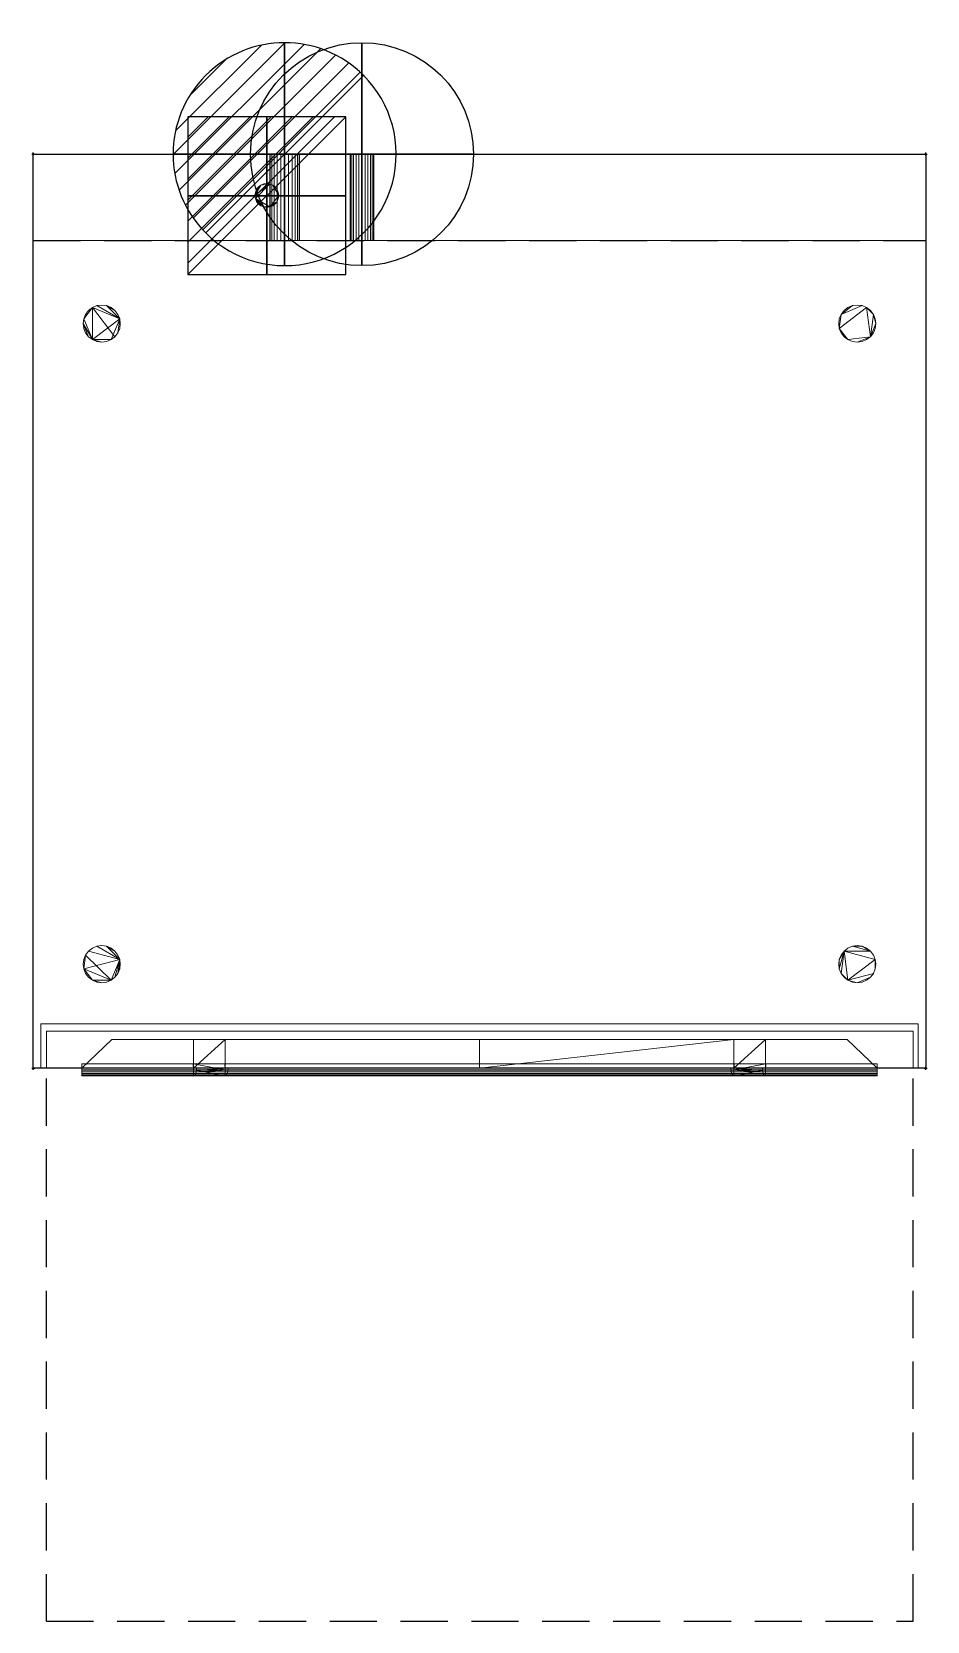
# Model space of a CAD drawing. Header units: millimetres. Extents: x -1 to 601, y -987 to 82.
import ezdxf

# ---------------------------------------------------------------- set-up
doc = ezdxf.new("R2010")
doc.units = ezdxf.units.MM
doc.header["$PDMODE"] = 34
doc.linetypes.add('NASCOSTA', pattern=[9.525, 6.35, -3.175])
for name, color, linetype in [('IQ_200_2D', 1, 'Continuous'), ('IQ_200_3D', 1, 'Continuous'), ('IQ_204_2D', 7, 'Continuous'), ('IQ_BLACK_3D', 250, 'Continuous'), ('IQ_BLUE_3D', 5, 'Continuous'), ('IQ_CON_COLDWATER_INT', 7, 'Continuous'), ('IQ_CON_DRAIN_INT', 7, 'Continuous'), ('IQ_CON_ELECTRICITY_INT', 7, 'Continuous'), ('IQ_DARKGREY_3D', 252, 'Continuous'), ('IQ_INS_3D', 3, 'Continuous')]:
    doc.layers.add(name, color=color, linetype=linetype)

# ---------------------------------------------------------------- blocks, each defined once
blk = doc.blocks.new('*X2')
at = {"color": 0}
for p, q in [((286.774344, 2204.447934), (296.618251, 2214.291842)), ((286.774344, 2205.862148), (295.204037, 2214.291842)), ((286.774344, 2207.276361), (293.789824, 2214.291842)), ((286.774344, 2208.690575), (292.37561, 2214.291842)), ((286.774344, 2210.104788), (290.961397, 2214.291842)), ((286.774344, 2211.519002), (289.547183, 2214.291842)), ((286.774344, 2212.933216), (288.13297, 2214.291842))]:
    blk.add_line(p, q, dxfattribs=at)
blk = doc.blocks.new('ELECTRICITY')
for p, q in [((2.121, 2.121), (-2.121, 2.121)), ((-2.121, 2.121), (-2.121, -2.121)), ((-2.121, -2.121), (2.121, 2.121)), ((2.121, -2.121), (2.121, 2.121)), ((-2.121, -2.121), (2.121, -2.121))]:
    blk.add_line(p, q)
at = {"extrusion": (-1, 0, 0)}
for p, q in [((0, -2.121, 2.121), (0, 2.121, 2.121)), ((0, 2.121, -2.121), (0, -2.121, -2.121)), ((0, 2.121, 2.121), (0, 2.121, -2.121)), ((0, 2.121, -2.121), (0, -2.121, 2.121)), ((0, -2.121, -2.121), (0, -2.121, 2.121))]:
    blk.add_line(p, q, dxfattribs=at)
at = {"extrusion": (0, -1, 0)}
for p, q in [((2.121, 0, 2.121), (-2.121, 0, 2.121)), ((-2.121, 0, -2.121), (2.121, 0, -2.121)), ((-2.121, 0, 2.121), (-2.121, 0, -2.121)), ((-2.121, 0, -2.121), (2.121, 0, 2.121)), ((2.121, 0, -2.121), (2.121, 0, 2.121))]:
    blk.add_line(p, q, dxfattribs=at)
at = {"xscale": 0.4000000000000909, "yscale": 0.4000000000000909, "zscale": 0.4000000000000909}
blk.add_blockref('*X2', (-116.831, -883.595), dxfattribs=at)
at = {"extrusion": (-1, 0, 0), "xscale": 0.3999999999999773, "yscale": 0.3999999999999773, "zscale": 0.3999999999999773}
blk.add_blockref('*X2', (-116.831, -883.595), dxfattribs=at)
at = {"extrusion": (0, -1, 0), "xscale": 0.4000000000000909, "yscale": 0.4000000000000909, "zscale": 0.4000000000000909}
blk.add_blockref('*X2', (-116.831, -883.595), dxfattribs=at)
blk = doc.blocks.new('*X3')
at = {"color": 0}
for p, q in [((313.99, 2209.04), (321.51, 2216.55)), ((314.11, 2207.74), (322.8, 2216.44)), ((314.16, 2210.62), (319.93, 2216.39)), ((314.4, 2206.62), (323.93, 2216.15)), ((314.82, 2205.62), (324.92, 2215.72)), ((315.1, 2212.98), (317.57, 2215.44)), ((315.35, 2204.74), (325.8, 2215.19)), ((315.99, 2203.96), (326.58, 2214.56))]:
    blk.add_line(p, q, dxfattribs=at)
blk = doc.blocks.new('drain')
blk.add_line((-2.121, -2.121), (2.121, 2.121))
at = {"extrusion": (-1, 0, 0)}
blk.add_line((0, 2.121, -2.121), (0, -2.121, 2.121), dxfattribs=at)
at = {"extrusion": (0, -1, 0)}
blk.add_line((-2.121, 0, -2.121), (2.121, 0, 2.121), dxfattribs=at)
for start, end in [(45, 225), (225, 45)]:
    blk.add_arc((0, 0), 3, start, end)
at = {"extrusion": (-1, 0, 0)}
for start, end in [(45, 225), (225, 45)]:
    blk.add_arc((0, 0), 3, start, end, dxfattribs=at)
at = {"extrusion": (0, -1, 0)}
for start, end in [(45, 225), (225, 45)]:
    blk.add_arc((0, 0), 3, start, end, dxfattribs=at)
at = {"xscale": 0.4000000000000909, "yscale": 0.4000000000000909, "zscale": 0.4000000000000909}
blk.add_blockref('*X3', (-128.597, -883.621), dxfattribs=at)
at = {"extrusion": (-1, 0, 0), "xscale": 0.3999999999999773, "yscale": 0.3999999999999773, "zscale": 0.3999999999999773}
blk.add_blockref('*X3', (-128.597, -883.621), dxfattribs=at)
at = {"extrusion": (0, -1, 0), "xscale": 0.4000000000000909, "yscale": 0.4000000000000909, "zscale": 0.4000000000000909}
blk.add_blockref('*X3', (-128.597, -883.621), dxfattribs=at)
blk = doc.blocks.new('A$C0DDC558E')
blk.add_circle((0, 0), 3)
at = {"extrusion": (-1, 0, 0)}
blk.add_circle((0, 0), 3, dxfattribs=at)
at = {"extrusion": (0, 1, 0)}
blk.add_circle((0, 0), 3, dxfattribs=at)

msp = doc.modelspace()

# ---------------------------------------------------------------- linework, layer by layer
at = {"layer": 'IQ_200_2D'}
for p, q in [((0, 0), (600, 0)), ((0, -615), (0, 0)), ((600, 0), (600, -615)), ((600, -615), (0, -615))]:
    msp.add_line(p, q, dxfattribs=at)
at = {"layer": 'IQ_204_2D', "linetype": 'NASCOSTA', "ltscale": 5}
for p, q in [((0, -58), (600, -58)), ((8.8, -987), (8.8, -615)), ((591.6, -987), (591.6, -615)), ((8.8, -987), (591.6, -987))]:
    msp.add_line(p, q, dxfattribs=at)
at = {"layer": 'IQ_INS_3D'}
for p in [(0, 0), (600, 0), (0, -615), (600, -615)]:
    msp.add_point(p, dxfattribs=at)

# ---------------------------------------------------------------- block references
at = {"layer": 'IQ_CON_COLDWATER_INT', "xscale": 25, "yscale": 25, "zscale": 25}
msp.add_blockref('A$C0DDC558E', (221, 0), dxfattribs=at)
at = {"layer": 'IQ_CON_DRAIN_INT', "xscale": 25, "yscale": 25, "zscale": 25}
msp.add_blockref('drain', (169, 0), dxfattribs=at)
at = {"layer": 'IQ_CON_ELECTRICITY_INT', "xscale": 25, "yscale": 25, "zscale": 25}
msp.add_blockref('ELECTRICITY', (157, -28), dxfattribs=at)

# ---------------------------------------------------------------- meshes
at = {"layer": 'IQ_200_3D', "lineweight": 9}
mesh = msp.add_polyface(dxfattribs=at)
corners = [(0, 0, 830), (0, -615, 830), (600, -615, 830), (600, 0, 830)]
mesh.append_faces([[corners[k] for k in face] for face in [(0, 1, 2, 3)]])
mesh = msp.add_polyface(dxfattribs=at)
corners = [(0, -615, 830), (0, 0, 830), (0, 0, 100), (0, -58, 100), (0, -58, 10), (0, -615, 10)]
mesh.append_faces([[corners[k] for k in face] for face in [(3, 0, 1, 2)]], dxfattribs={"vtx0": -1})
mesh.append_faces([[corners[k] for k in face] for face in [(5, 0, 3, 4)]], dxfattribs={"vtx1": -1})
mesh = msp.add_polyface(dxfattribs=at)
corners = [(0, 0, 100), (600, 0, 100), (600, -58, 100), (0, -58, 100)]
mesh.append_faces([[corners[k] for k in face] for face in [(0, 1, 2, 3)]])
mesh = msp.add_polyface(dxfattribs=at)
corners = [(600, 0, 830), (600, 0, 100), (0, 0, 100), (0, 0, 830)]
mesh.append_faces([[corners[k] for k in face] for face in [(0, 1, 2, 3)]])
mesh = msp.add_polyface(dxfattribs=at)
corners = [(169, 0, 50), (171.6, 0, 49.7), (174, 0, 48.7), (176.1, 0, 47.1), (177.7, 0, 45), (178.7, 0, 42.6), (179, 0, 40), (178.7, 0, 37.4), (177.7, 0, 35), (176.1, 0, 32.9), (174, 0, 31.3), (171.6, 0, 30.3), (169, 0, 30), (166.4, 0, 30.3), (164, 0, 31.3), (161.9, 0, 32.9), (160.3, 0, 35), (159.3, 0, 37.4), (159, 0, 40), (159.3, 0, 42.6), (160.3, 0, 45), (161.9, 0, 47.1), (164, 0, 48.7), (166.4, 0, 49.7)]
mesh.append_faces([[corners[k] for k in face] for face in [(16, 14, 15)]], dxfattribs={"vtx0": -1})
mesh.append_faces([[corners[k] for k in face] for face in [(6, 19, 2, 5)]], dxfattribs={"vtx0": -1, "vtx1": -1, "vtx2": -1})
mesh.append_faces([[corners[k] for k in face] for face in [(6, 11, 13, 18)]], dxfattribs={"vtx0": -1, "vtx1": -1, "vtx2": -1, "vtx3": -1})
mesh.append_faces([[corners[k] for k in face] for face in [(18, 13, 14, 16)]], dxfattribs={"vtx0": -1, "vtx2": -1, "vtx3": -1})
mesh.append_faces([[corners[k] for k in face] for face in [(18, 19, 6)]], dxfattribs={"vtx1": -1, "vtx2": -1})
mesh.append_faces([[corners[k] for k in face] for face in [(1, 2, 19, 20)]], dxfattribs={"vtx1": -1, "vtx3": -1})
mesh.append_faces([[corners[k] for k in face] for face in [(3, 4, 5, 2), (23, 0, 1, 22), (16, 17, 18), (11, 12, 13)]], dxfattribs={"vtx2": -1})
mesh.append_faces([[corners[k] for k in face] for face in [(9, 10, 11, 6), (20, 21, 22, 1)]], dxfattribs={"vtx2": -1, "vtx3": -1})
mesh.append_faces([[corners[k] for k in face] for face in [(6, 7, 8, 9)]], dxfattribs={"vtx3": -1})
mesh = msp.add_polyface(dxfattribs=at)
corners = [(169, -58, 30), (166.4, -58, 30.3), (164, -58, 31.3), (161.9, -58, 32.9), (160.3, -58, 35), (159.3, -58, 37.4), (159, -58, 40), (159.3, -58, 42.6), (160.3, -58, 45), (161.9, -58, 47.1), (164, -58, 48.7), (166.4, -58, 49.7), (169, -58, 50), (169, 0, 50), (166.4, 0, 49.7), (164, 0, 48.7), (161.9, 0, 47.1), (160.3, 0, 45), (159.3, 0, 42.6), (159, 0, 40), (159.3, 0, 37.4), (160.3, 0, 35), (161.9, 0, 32.9), (164, 0, 31.3), (166.4, 0, 30.3), (169, 0, 30)]
mesh.append_faces([[corners[k] for k in face] for face in [(13, 14, 11, 12), (0, 1, 24, 25)]], dxfattribs={"vtx1": -1})
mesh.append_faces([[corners[k] for k in face] for face in [(14, 15, 10, 11), (16, 17, 8, 9), (15, 16, 9, 10), (17, 18, 7, 8), (6, 7, 18, 19), (19, 20, 5, 6), (20, 21, 4, 5), (22, 23, 2, 3), (21, 22, 3, 4), (23, 24, 1, 2)]], dxfattribs={"vtx1": -1, "vtx3": -1})
mesh = msp.add_polyface(dxfattribs=at)
corners = [(169, -58, 50), (171.6, -58, 49.7), (174, -58, 48.7), (176.1, -58, 47.1), (177.7, -58, 45), (178.7, -58, 42.6), (179, -58, 40), (178.7, -58, 37.4), (177.7, -58, 35), (176.1, -58, 32.9), (174, -58, 31.3), (171.6, -58, 30.3), (169, -58, 30), (169, 0, 30), (171.6, 0, 30.3), (174, 0, 31.3), (176.1, 0, 32.9), (177.7, 0, 35), (178.7, 0, 37.4), (179, 0, 40), (178.7, 0, 42.6), (177.7, 0, 45), (176.1, 0, 47.1), (174, 0, 48.7), (171.6, 0, 49.7), (169, 0, 50)]
mesh.append_faces([[corners[k] for k in face] for face in [(3, 22, 23, 2), (24, 1, 2, 23)]], dxfattribs={"vtx0": -1, "vtx2": -1})
mesh.append_faces([[corners[k] for k in face] for face in [(13, 14, 11, 12), (0, 1, 24, 25)]], dxfattribs={"vtx1": -1})
mesh.append_faces([[corners[k] for k in face] for face in [(14, 15, 10, 11), (16, 17, 8, 9), (15, 16, 9, 10), (17, 18, 7, 8), (6, 7, 18, 19), (19, 20, 5, 6), (20, 21, 4, 5), (21, 22, 3, 4)]], dxfattribs={"vtx1": -1, "vtx3": -1})
mesh = msp.add_polyface(dxfattribs=at)
corners = [(221, 0, 48), (223.1, 0, 47.7), (225, 0, 46.9), (226.7, 0, 45.7), (227.9, 0, 44), (228.7, 0, 42.1), (229, 0, 40), (228.7, 0, 37.9), (227.9, 0, 36), (226.7, 0, 34.3), (225, 0, 33.1), (223.1, 0, 32.3), (221, 0, 32), (218.9, 0, 32.3), (217, 0, 33.1), (215.3, 0, 34.3), (214.1, 0, 36), (213.3, 0, 37.9), (213, 0, 40), (213.3, 0, 42.1), (214.1, 0, 44), (215.3, 0, 45.7), (217, 0, 46.9), (218.9, 0, 47.7)]
mesh.append_faces([[corners[k] for k in face] for face in [(15, 13, 14)]], dxfattribs={"vtx0": -1})
mesh.append_faces([[corners[k] for k in face] for face in [(6, 2, 5)]], dxfattribs={"vtx0": -1, "vtx1": -1})
mesh.append_faces([[corners[k] for k in face] for face in [(15, 6, 11, 13)]], dxfattribs={"vtx0": -1, "vtx1": -1, "vtx2": -1, "vtx3": -1})
mesh.append_faces([[corners[k] for k in face] for face in [(6, 15, 1, 2)]], dxfattribs={"vtx0": -1, "vtx1": -1, "vtx3": -1})
mesh.append_faces([[corners[k] for k in face] for face in [(22, 0, 1, 15), (18, 21, 22, 15)]], dxfattribs={"vtx0": -1, "vtx2": -1, "vtx3": -1})
mesh.append_faces([[corners[k] for k in face] for face in [(23, 0, 22)]], dxfattribs={"vtx1": -1})
mesh.append_faces([[corners[k] for k in face] for face in [(9, 10, 11, 8), (19, 20, 21, 18), (11, 12, 13)]], dxfattribs={"vtx2": -1})
mesh.append_faces([[corners[k] for k in face] for face in [(6, 7, 8, 11)]], dxfattribs={"vtx2": -1, "vtx3": -1})
mesh.append_faces([[corners[k] for k in face] for face in [(2, 3, 4, 5), (15, 16, 17, 18)]], dxfattribs={"vtx3": -1})
mesh = msp.add_polyface(dxfattribs=at)
corners = [(221, -58, 32), (218.9, -58, 32.3), (217, -58, 33.1), (215.3, -58, 34.3), (214.1, -58, 36), (213.3, -58, 37.9), (213, -58, 40), (213.3, -58, 42.1), (214.1, -58, 44), (215.3, -58, 45.7), (217, -58, 46.9), (218.9, -58, 47.7), (221, -58, 48), (221, 0, 48), (218.9, 0, 47.7), (217, 0, 46.9), (215.3, 0, 45.7), (214.1, 0, 44), (213.3, 0, 42.1), (213, 0, 40), (213.3, 0, 37.9), (214.1, 0, 36), (215.3, 0, 34.3), (217, 0, 33.1), (218.9, 0, 32.3), (221, 0, 32)]
mesh.append_faces([[corners[k] for k in face] for face in [(13, 14, 11, 12), (0, 1, 24, 25)]], dxfattribs={"vtx1": -1})
mesh.append_faces([[corners[k] for k in face] for face in [(14, 15, 10, 11), (16, 17, 8, 9), (15, 16, 9, 10), (17, 18, 7, 8), (6, 7, 18, 19), (19, 20, 5, 6), (20, 21, 4, 5), (22, 23, 2, 3), (21, 22, 3, 4), (23, 24, 1, 2)]], dxfattribs={"vtx1": -1, "vtx3": -1})
mesh = msp.add_polyface(dxfattribs=at)
corners = [(221, -58, 48), (223.1, -58, 47.7), (225, -58, 46.9), (226.7, -58, 45.7), (227.9, -58, 44), (228.7, -58, 42.1), (229, -58, 40), (228.7, -58, 37.9), (227.9, -58, 36), (226.7, -58, 34.3), (225, -58, 33.1), (223.1, -58, 32.3), (221, -58, 32), (221, 0, 32), (223.1, 0, 32.3), (225, 0, 33.1), (226.7, 0, 34.3), (227.9, 0, 36), (228.7, 0, 37.9), (229, 0, 40), (228.7, 0, 42.1), (227.9, 0, 44), (226.7, 0, 45.7), (225, 0, 46.9), (223.1, 0, 47.7), (221, 0, 48)]
mesh.append_faces([[corners[k] for k in face] for face in [(3, 22, 23, 2), (24, 1, 2, 23)]], dxfattribs={"vtx0": -1, "vtx2": -1})
mesh.append_faces([[corners[k] for k in face] for face in [(13, 14, 11, 12), (0, 1, 24, 25)]], dxfattribs={"vtx1": -1})
mesh.append_faces([[corners[k] for k in face] for face in [(14, 15, 10, 11), (16, 17, 8, 9), (15, 16, 9, 10), (17, 18, 7, 8), (6, 7, 18, 19), (19, 20, 5, 6), (20, 21, 4, 5), (21, 22, 3, 4)]], dxfattribs={"vtx1": -1, "vtx3": -1})
mesh = msp.add_polyface(dxfattribs=at)
corners = [(600, 0, 830), (600, -615, 830), (600, -615, 10), (600, -58, 10), (600, -58, 100), (600, 0, 100)]
mesh.append_faces([[corners[k] for k in face] for face in [(0, 4, 5)]], dxfattribs={"vtx0": -1})
mesh.append_faces([[corners[k] for k in face] for face in [(4, 0, 1, 2)]], dxfattribs={"vtx0": -1, "vtx3": -1})
mesh.append_faces([[corners[k] for k in face] for face in [(3, 4, 2)]], dxfattribs={"vtx1": -1})
mesh = msp.add_polyface(dxfattribs=at)
corners = [(157, -19.8, 90), (159.1, -20, 90), (161, -20.8, 90), (162.7, -22.1, 90), (163.9, -23.8, 90), (164.7, -25.7, 90), (165, -27.8, 90), (164.7, -29.8, 90), (163.9, -31.8, 90), (162.7, -33.4, 90), (161, -34.7, 90), (159.1, -35.5, 90), (157, -35.8, 90), (154.9, -35.5, 90), (153, -34.7, 90), (151.3, -33.4, 90), (150.1, -31.8, 90), (149.3, -29.8, 90), (149, -27.8, 90), (149.3, -25.7, 90), (150.1, -23.8, 90), (151.3, -22.1, 90), (153, -20.8, 90), (154.9, -20, 90)]
mesh.append_faces([[corners[k] for k in face] for face in [(16, 14, 15)]], dxfattribs={"vtx0": -1})
mesh.append_faces([[corners[k] for k in face] for face in [(17, 1, 11, 13)]], dxfattribs={"vtx0": -1, "vtx1": -1, "vtx2": -1, "vtx3": -1})
mesh.append_faces([[corners[k] for k in face] for face in [(6, 11, 1, 2)]], dxfattribs={"vtx0": -1, "vtx1": -1, "vtx3": -1})
mesh.append_faces([[corners[k] for k in face] for face in [(17, 13, 14, 16)]], dxfattribs={"vtx0": -1, "vtx2": -1})
mesh.append_faces([[corners[k] for k in face] for face in [(17, 18, 1)]], dxfattribs={"vtx1": -1, "vtx2": -1})
mesh.append_faces([[corners[k] for k in face] for face in [(18, 19, 22, 1)]], dxfattribs={"vtx1": -1, "vtx2": -1, "vtx3": -1})
mesh.append_faces([[corners[k] for k in face] for face in [(9, 10, 11, 8), (4, 5, 6), (23, 0, 1, 22), (20, 21, 22, 19), (11, 12, 13)]], dxfattribs={"vtx2": -1})
mesh.append_faces([[corners[k] for k in face] for face in [(6, 7, 8, 11), (2, 3, 4, 6)]], dxfattribs={"vtx2": -1, "vtx3": -1})
mesh = msp.add_polyface(dxfattribs=at)
corners = [(157, -19.8, 100), (154.9, -20, 100), (153, -20.8, 100), (151.3, -22.1, 100), (150.1, -23.8, 100), (149.3, -25.7, 100), (149, -27.8, 100), (149.3, -29.8, 100), (150.1, -31.8, 100), (151.3, -33.4, 100), (153, -34.7, 100), (154.9, -35.5, 100), (157, -35.8, 100), (159.1, -35.5, 100), (161, -34.7, 100), (162.7, -33.4, 100), (163.9, -31.8, 100), (164.7, -29.8, 100), (165, -27.8, 100), (164.7, -25.7, 100), (163.9, -23.8, 100), (162.7, -22.1, 100), (161, -20.8, 100), (159.1, -20, 100)]
mesh.append_faces([[corners[k] for k in face] for face in [(10, 7, 8, 9), (4, 2, 3), (13, 11, 12)]], dxfattribs={"vtx0": -1})
mesh.append_faces([[corners[k] for k in face] for face in [(23, 13, 18, 22), (23, 7, 13)]], dxfattribs={"vtx0": -1, "vtx1": -1, "vtx2": -1})
mesh.append_faces([[corners[k] for k in face] for face in [(7, 10, 11, 13)]], dxfattribs={"vtx0": -1, "vtx2": -1, "vtx3": -1})
mesh.append_faces([[corners[k] for k in face] for face in [(2, 4, 5, 6)]], dxfattribs={"vtx0": -1, "vtx3": -1})
mesh.append_faces([[corners[k] for k in face] for face in [(1, 2, 23, 0), (19, 20, 18)]], dxfattribs={"vtx1": -1})
mesh.append_faces([[corners[k] for k in face] for face in [(6, 7, 23, 2)]], dxfattribs={"vtx1": -1, "vtx2": -1, "vtx3": -1})
mesh.append_faces([[corners[k] for k in face] for face in [(16, 17, 18, 13), (20, 21, 22, 18)]], dxfattribs={"vtx2": -1, "vtx3": -1})
mesh.append_faces([[corners[k] for k in face] for face in [(13, 14, 15, 16)]], dxfattribs={"vtx3": -1})
mesh = msp.add_polyface(dxfattribs=at)
corners = [(157, -35.8, 100), (154.9, -35.5, 100), (153, -34.7, 100), (151.3, -33.4, 100), (150.1, -31.8, 100), (149.3, -29.8, 100), (149, -27.8, 100), (149.3, -25.7, 100), (150.1, -23.8, 100), (151.3, -22.1, 100), (153, -20.8, 100), (154.9, -20, 100), (157, -19.8, 100), (157, -19.8, 90), (154.9, -20, 90), (153, -20.8, 90), (151.3, -22.1, 90), (150.1, -23.8, 90), (149.3, -25.7, 90), (149, -27.8, 90), (149.3, -29.8, 90), (150.1, -31.8, 90), (151.3, -33.4, 90), (153, -34.7, 90), (154.9, -35.5, 90), (157, -35.8, 90)]
mesh.append_faces([[corners[k] for k in face] for face in [(13, 14, 11, 12), (0, 1, 24, 25)]], dxfattribs={"vtx1": -1})
mesh.append_faces([[corners[k] for k in face] for face in [(14, 15, 10, 11), (16, 17, 8, 9), (15, 16, 9, 10), (17, 18, 7, 8), (6, 7, 18, 19), (19, 20, 5, 6), (20, 21, 4, 5), (22, 23, 2, 3), (21, 22, 3, 4), (23, 24, 1, 2)]], dxfattribs={"vtx1": -1, "vtx3": -1})
mesh = msp.add_polyface(dxfattribs=at)
corners = [(157, -19.8, 100), (159.1, -20, 100), (161, -20.8, 100), (162.7, -22.1, 100), (163.9, -23.8, 100), (164.7, -25.7, 100), (165, -27.8, 100), (164.7, -29.8, 100), (163.9, -31.8, 100), (162.7, -33.4, 100), (161, -34.7, 100), (159.1, -35.5, 100), (157, -35.8, 100), (157, -35.8, 90), (159.1, -35.5, 90), (161, -34.7, 90), (162.7, -33.4, 90), (163.9, -31.8, 90), (164.7, -29.8, 90), (165, -27.8, 90), (164.7, -25.7, 90), (163.9, -23.8, 90), (162.7, -22.1, 90), (161, -20.8, 90), (159.1, -20, 90), (157, -19.8, 90)]
mesh.append_faces([[corners[k] for k in face] for face in [(13, 14, 11, 12), (0, 1, 24, 25)]], dxfattribs={"vtx1": -1})
mesh.append_faces([[corners[k] for k in face] for face in [(14, 15, 10, 11), (16, 17, 8, 9), (15, 16, 9, 10), (17, 18, 7, 8), (6, 7, 18, 19), (19, 20, 5, 6), (20, 21, 4, 5), (22, 23, 2, 3), (21, 22, 3, 4), (23, 24, 1, 2)]], dxfattribs={"vtx1": -1, "vtx3": -1})
mesh = msp.add_polyface(dxfattribs=at)
corners = [(0, -615, 10), (0, -58, 10), (600, -58, 10), (600, -615, 10)]
mesh.append_faces([[corners[k] for k in face] for face in [(0, 1, 2, 3)]])
mesh = msp.add_polyface(dxfattribs=at)
corners = [(0, -58, 10), (0, -58, 100), (600, -58, 100), (600, -58, 10)]
mesh.append_faces([[corners[k] for k in face] for face in [(0, 1, 2, 3)]])
mesh = msp.add_polyface(dxfattribs=at)
corners = [(169, -58, 50), (166.4, -58, 49.7), (164, -58, 48.7), (161.9, -58, 47.1), (160.3, -58, 45), (159.3, -58, 42.6), (159, -58, 40), (159.3, -58, 37.4), (160.3, -58, 35), (161.9, -58, 32.9), (164, -58, 31.3), (166.4, -58, 30.3), (169, -58, 30), (171.6, -58, 30.3), (174, -58, 31.3), (176.1, -58, 32.9), (177.7, -58, 35), (178.7, -58, 37.4), (179, -58, 40), (178.7, -58, 42.6), (177.7, -58, 45), (176.1, -58, 47.1), (174, -58, 48.7), (171.6, -58, 49.7)]
mesh.append_faces([[corners[k] for k in face] for face in [(8, 6, 7), (4, 2, 3)]], dxfattribs={"vtx0": -1})
mesh.append_faces([[corners[k] for k in face] for face in [(19, 22, 18)]], dxfattribs={"vtx0": -1, "vtx1": -1})
mesh.append_faces([[corners[k] for k in face] for face in [(23, 2, 4, 5)]], dxfattribs={"vtx0": -1, "vtx1": -1, "vtx3": -1})
mesh.append_faces([[corners[k] for k in face] for face in [(6, 10, 11, 18)]], dxfattribs={"vtx0": -1, "vtx2": -1, "vtx3": -1})
mesh.append_faces([[corners[k] for k in face] for face in [(1, 2, 23, 0)]], dxfattribs={"vtx1": -1})
mesh.append_faces([[corners[k] for k in face] for face in [(22, 23, 5)]], dxfattribs={"vtx1": -1, "vtx2": -1})
mesh.append_faces([[corners[k] for k in face] for face in [(5, 6, 18, 22)]], dxfattribs={"vtx1": -1, "vtx2": -1, "vtx3": -1})
mesh.append_faces([[corners[k] for k in face] for face in [(16, 17, 18, 15)]], dxfattribs={"vtx2": -1})
mesh.append_faces([[corners[k] for k in face] for face in [(8, 9, 10, 6), (11, 12, 13, 18), (13, 14, 15, 18)]], dxfattribs={"vtx2": -1, "vtx3": -1})
mesh.append_faces([[corners[k] for k in face] for face in [(19, 20, 21, 22)]], dxfattribs={"vtx3": -1})
mesh = msp.add_polyface(dxfattribs=at)
corners = [(221, -58, 48), (218.9, -58, 47.7), (217, -58, 46.9), (215.3, -58, 45.7), (214.1, -58, 44), (213.3, -58, 42.1), (213, -58, 40), (213.3, -58, 37.9), (214.1, -58, 36), (215.3, -58, 34.3), (217, -58, 33.1), (218.9, -58, 32.3), (221, -58, 32), (223.1, -58, 32.3), (225, -58, 33.1), (226.7, -58, 34.3), (227.9, -58, 36), (228.7, -58, 37.9), (229, -58, 40), (228.7, -58, 42.1), (227.9, -58, 44), (226.7, -58, 45.7), (225, -58, 46.9), (223.1, -58, 47.7)]
mesh.append_faces([[corners[k] for k in face] for face in [(13, 11, 12)]], dxfattribs={"vtx0": -1})
mesh.append_faces([[corners[k] for k in face] for face in [(11, 13, 9, 10)]], dxfattribs={"vtx0": -1, "vtx1": -1})
mesh.append_faces([[corners[k] for k in face] for face in [(9, 13, 18)]], dxfattribs={"vtx0": -1, "vtx1": -1, "vtx2": -1})
mesh.append_faces([[corners[k] for k in face] for face in [(23, 2, 9, 18)]], dxfattribs={"vtx0": -1, "vtx1": -1, "vtx2": -1, "vtx3": -1})
mesh.append_faces([[corners[k] for k in face] for face in [(2, 3, 6, 9)]], dxfattribs={"vtx1": -1, "vtx2": -1, "vtx3": -1})
mesh.append_faces([[corners[k] for k in face] for face in [(22, 23, 18, 19)]], dxfattribs={"vtx1": -1, "vtx3": -1})
mesh.append_faces([[corners[k] for k in face] for face in [(7, 8, 9, 6), (0, 1, 2, 23), (20, 21, 22, 19)]], dxfattribs={"vtx2": -1})
mesh.append_faces([[corners[k] for k in face] for face in [(16, 17, 18, 13)]], dxfattribs={"vtx2": -1, "vtx3": -1})
mesh.append_faces([[corners[k] for k in face] for face in [(3, 4, 5, 6), (13, 14, 15, 16)]], dxfattribs={"vtx3": -1})
mesh = msp.add_polyface(dxfattribs=at)
corners = [(33.5, -114, 10), (33.9, -117.2, 10), (35.2, -120.3, 10), (37.2, -122.8, 10), (39.8, -124.8, 10), (42.8, -126.1, 10), (46, -126.5, 10), (49.2, -126.1, 10), (52.3, -124.8, 10), (54.8, -122.8, 10), (56.8, -120.3, 10), (58.1, -117.2, 10), (58.5, -114, 10), (58.1, -110.8, 10), (56.8, -107.8, 10), (54.8, -105.2, 10), (52.3, -103.2, 10), (49.2, -101.9, 10), (46, -101.5, 10), (42.8, -101.9, 10), (39.8, -103.2, 10), (37.2, -105.2, 10), (35.2, -107.8, 10), (33.9, -110.8, 10), (541.5, -114, 10), (541.9, -117.2, 10), (543.2, -120.3, 10), (545.2, -122.8, 10), (547.7, -124.8, 10), (550.8, -126.1, 10), (554, -126.5, 10), (557.2, -126.1, 10), (560.2, -124.8, 10), (562.8, -122.8, 10), (564.8, -120.3, 10), (566.1, -117.2, 10), (566.5, -114, 10), (566.1, -110.8, 10), (564.8, -107.8, 10), (562.8, -105.2, 10), (560.2, -103.2, 10), (557.2, -101.9, 10), (554, -101.5, 10), (550.8, -101.9, 10), (547.7, -103.2, 10), (545.2, -105.2, 10), (543.2, -107.8, 10), (541.9, -110.8, 10), (33.5, -545, 10), (33.9, -548.2, 10), (35.2, -551.3, 10), (37.2, -553.8, 10), (39.8, -555.8, 10), (42.8, -557.1, 10), (46, -557.5, 10), (49.2, -557.1, 10), (52.3, -555.8, 10), (54.8, -553.8, 10), (56.8, -551.3, 10), (58.1, -548.2, 10), (58.5, -545, 10), (58.1, -541.8, 10), (56.8, -538.8, 10), (54.8, -536.2, 10), (52.3, -534.2, 10), (49.2, -532.9, 10), (46, -532.5, 10), (42.8, -532.9, 10), (39.8, -534.2, 10), (37.2, -536.2, 10), (35.2, -538.8, 10), (33.9, -541.8, 10), (541.5, -545, 10), (541.9, -548.2, 10), (543.2, -551.3, 10), (545.2, -553.8, 10), (547.7, -555.8, 10), (550.8, -557.1, 10), (554, -557.5, 10), (557.2, -557.1, 10), (560.2, -555.8, 10), (562.8, -553.8, 10), (564.8, -551.3, 10), (566.1, -548.2, 10), (566.5, -545, 10), (566.1, -541.8, 10), (564.8, -538.8, 10), (562.8, -536.2, 10), (560.2, -534.2, 10), (557.2, -532.9, 10), (554, -532.5, 10), (550.8, -532.9, 10), (547.7, -534.2, 10), (545.2, -536.2, 10), (543.2, -538.8, 10), (541.9, -541.8, 10)]
mesh.append_faces([[corners[k] for k in face] for face in [(6, 4, 5), (17, 15, 16), (40, 38, 39), (38, 36, 37), (54, 52, 53), (65, 63, 64), (78, 76, 77), (95, 93, 94)]], dxfattribs={"vtx0": -1})
mesh.append_faces([[corners[k] for k in face] for face in [(19, 13, 17, 18), (67, 61, 65, 66), (89, 91, 87, 88)]], dxfattribs={"vtx0": -1, "vtx1": -1})
mesh.append_faces([[corners[k] for k in face] for face in [(20, 23, 4), (56, 49, 52), (93, 76, 85)]], dxfattribs={"vtx0": -1, "vtx1": -1, "vtx2": -1})
mesh.append_faces([[corners[k] for k in face] for face in [(33, 40, 25, 28), (33, 36, 38, 40)]], dxfattribs={"vtx0": -1, "vtx1": -1, "vtx2": -1, "vtx3": -1})
mesh.append_faces([[corners[k] for k in face] for face in [(20, 4, 8, 9), (61, 49, 56, 57)]], dxfattribs={"vtx0": -1, "vtx1": -1, "vtx3": -1})
mesh.append_faces([[corners[k] for k in face] for face in [(0, 3, 4, 23), (13, 19, 20), (61, 57, 58, 60), (93, 73, 74)]], dxfattribs={"vtx0": -1, "vtx2": -1})
mesh.append_faces([[corners[k] for k in face] for face in [(20, 9, 10, 13), (61, 69, 70, 49), (78, 81, 82, 76)]], dxfattribs={"vtx0": -1, "vtx2": -1, "vtx3": -1})
mesh.append_faces([[corners[k] for k in face] for face in [(35, 36, 33, 34), (90, 91, 89)]], dxfattribs={"vtx1": -1})
mesh.append_faces([[corners[k] for k in face] for face in [(92, 93, 87, 91)]], dxfattribs={"vtx1": -1, "vtx2": -1})
mesh.append_faces([[corners[k] for k in face] for face in [(40, 41, 46, 25), (82, 83, 85, 76)]], dxfattribs={"vtx1": -1, "vtx2": -1, "vtx3": -1})
mesh.append_faces([[corners[k] for k in face] for face in [(1, 2, 3, 0), (21, 22, 23, 20), (47, 24, 25, 46), (44, 45, 46, 43), (58, 59, 60), (71, 48, 49, 70), (79, 80, 81, 78), (83, 84, 85)]], dxfattribs={"vtx2": -1})
mesh.append_faces([[corners[k] for k in face] for face in [(6, 7, 8, 4), (13, 14, 15, 17), (28, 29, 30, 33), (41, 42, 43, 46), (54, 55, 56, 52), (61, 62, 63, 65), (67, 68, 69, 61), (74, 75, 76, 93), (85, 86, 87, 93), (95, 72, 73, 93)]], dxfattribs={"vtx2": -1, "vtx3": -1})
mesh.append_faces([[corners[k] for k in face] for face in [(10, 11, 12, 13), (30, 31, 32, 33), (25, 26, 27, 28), (49, 50, 51, 52)]], dxfattribs={"vtx3": -1})
mesh = msp.add_polyface(dxfattribs=at)
corners = [(33.5, -114, 0), (33.9, -110.8, 0), (35.2, -107.8, 0), (37.2, -105.2, 0), (39.8, -103.2, 0), (42.8, -101.9, 0), (46, -101.5, 0), (49.2, -101.9, 0), (52.3, -103.2, 0), (54.8, -105.2, 0), (56.8, -107.8, 0), (58.1, -110.8, 0), (58.5, -114, 0), (58.1, -117.2, 0), (56.8, -120.3, 0), (54.8, -122.8, 0), (52.3, -124.8, 0), (49.2, -126.1, 0), (46, -126.5, 0), (42.8, -126.1, 0), (39.8, -124.8, 0), (37.2, -122.8, 0), (35.2, -120.3, 0), (33.9, -117.2, 0), (541.5, -114, 0), (541.9, -110.8, 0), (543.2, -107.8, 0), (545.2, -105.2, 0), (547.7, -103.2, 0), (550.8, -101.9, 0), (554, -101.5, 0), (557.2, -101.9, 0), (560.2, -103.2, 0), (562.8, -105.2, 0), (564.8, -107.8, 0), (566.1, -110.8, 0), (566.5, -114, 0), (566.1, -117.2, 0), (564.8, -120.3, 0), (562.8, -122.8, 0), (560.2, -124.8, 0), (557.2, -126.1, 0), (554, -126.5, 0), (550.8, -126.1, 0), (547.7, -124.8, 0), (545.2, -122.8, 0), (543.2, -120.3, 0), (541.9, -117.2, 0), (33.5, -545, 0), (33.9, -541.8, 0), (35.2, -538.8, 0), (37.2, -536.2, 0), (39.8, -534.2, 0), (42.8, -532.9, 0), (46, -532.5, 0), (49.2, -532.9, 0), (52.3, -534.2, 0), (54.8, -536.2, 0), (56.8, -538.8, 0), (58.1, -541.8, 0), (58.5, -545, 0), (58.1, -548.2, 0), (56.8, -551.3, 0), (54.8, -553.8, 0), (52.3, -555.8, 0), (49.2, -557.1, 0), (46, -557.5, 0), (42.8, -557.1, 0), (39.8, -555.8, 0), (37.2, -553.8, 0), (35.2, -551.3, 0), (33.9, -548.2, 0), (541.5, -545, 0), (541.9, -541.8, 0), (543.2, -538.8, 0), (545.2, -536.2, 0), (547.7, -534.2, 0), (550.8, -532.9, 0), (554, -532.5, 0), (557.2, -532.9, 0), (560.2, -534.2, 0), (562.8, -536.2, 0), (564.8, -538.8, 0), (566.1, -541.8, 0), (566.5, -545, 0), (566.1, -548.2, 0), (564.8, -551.3, 0), (562.8, -553.8, 0), (560.2, -555.8, 0), (557.2, -557.1, 0), (554, -557.5, 0), (550.8, -557.1, 0), (547.7, -555.8, 0), (545.2, -553.8, 0), (543.2, -551.3, 0), (541.9, -548.2, 0)]
mesh.append_faces([[corners[k] for k in face] for face in [(9, 7, 8), (20, 18, 19), (39, 36, 37, 38), (42, 39, 40, 41), (57, 55, 56), (68, 66, 67), (81, 79, 80), (94, 92, 93), (92, 90, 91), (85, 83, 84)]], dxfattribs={"vtx0": -1})
mesh.append_faces([[corners[k] for k in face] for face in [(95, 75, 94)]], dxfattribs={"vtx0": -1, "vtx1": -1})
mesh.append_faces([[corners[k] for k in face] for face in [(11, 16, 20)]], dxfattribs={"vtx0": -1, "vtx1": -1, "vtx2": -1})
mesh.append_faces([[corners[k] for k in face] for face in [(47, 32, 39, 44), (71, 50, 64, 68), (75, 83, 92, 94)]], dxfattribs={"vtx0": -1, "vtx1": -1, "vtx2": -1, "vtx3": -1})
mesh.append_faces([[corners[k] for k in face] for face in [(0, 20, 21)]], dxfattribs={"vtx0": -1, "vtx2": -1})
mesh.append_faces([[corners[k] for k in face] for face in [(20, 0, 1, 4), (26, 31, 32, 47), (83, 85, 86, 92)]], dxfattribs={"vtx0": -1, "vtx2": -1, "vtx3": -1})
mesh.append_faces([[corners[k] for k in face] for face in [(11, 14, 15, 16), (59, 62, 63, 64), (81, 75, 76, 77)]], dxfattribs={"vtx0": -1, "vtx3": -1})
mesh.append_faces([[corners[k] for k in face] for face in [(3, 4, 1, 2), (72, 73, 95)]], dxfattribs={"vtx1": -1})
mesh.append_faces([[corners[k] for k in face] for face in [(4, 5, 11, 20), (50, 51, 59, 64), (86, 87, 90, 92)]], dxfattribs={"vtx1": -1, "vtx2": -1, "vtx3": -1})
mesh.append_faces([[corners[k] for k in face] for face in [(12, 13, 14, 11), (45, 46, 47, 44), (60, 61, 62, 59), (69, 70, 71, 68)]], dxfattribs={"vtx2": -1})
mesh.append_faces([[corners[k] for k in face] for face in [(5, 6, 7, 11), (9, 10, 11, 7), (16, 17, 18, 20), (29, 30, 31, 26), (32, 33, 34, 39), (34, 35, 36, 39), (42, 43, 44, 39), (53, 54, 55, 59), (57, 58, 59, 55), (51, 52, 53, 59), (64, 65, 66, 68), (77, 78, 79, 81), (81, 82, 83, 75), (73, 74, 75, 95)]], dxfattribs={"vtx2": -1, "vtx3": -1})
mesh.append_faces([[corners[k] for k in face] for face in [(21, 22, 23, 0), (26, 27, 28, 29), (47, 24, 25, 26), (71, 48, 49, 50), (87, 88, 89, 90)]], dxfattribs={"vtx3": -1})
mesh = msp.add_polyface(dxfattribs=at)
corners = [(33.5, -114, 10), (33.9, -110.8, 10), (35.2, -107.8, 10), (37.2, -105.2, 10), (39.8, -103.2, 10), (42.8, -101.9, 10), (46, -101.5, 10), (49.2, -101.9, 10), (52.3, -103.2, 10), (54.8, -105.2, 10), (56.8, -107.8, 10), (58.1, -110.8, 10), (58.5, -114, 10), (58.5, -114, 0), (58.1, -110.8, 0), (56.8, -107.8, 0), (54.8, -105.2, 0), (52.3, -103.2, 0), (49.2, -101.9, 0), (46, -101.5, 0), (42.8, -101.9, 0), (39.8, -103.2, 0), (37.2, -105.2, 0), (35.2, -107.8, 0), (33.9, -110.8, 0), (33.5, -114, 0)]
mesh.append_faces([[corners[k] for k in face] for face in [(13, 14, 11, 12), (0, 1, 24, 25)]], dxfattribs={"vtx1": -1})
mesh.append_faces([[corners[k] for k in face] for face in [(14, 15, 10, 11), (16, 17, 8, 9), (15, 16, 9, 10), (17, 18, 7, 8), (6, 7, 18, 19), (19, 20, 5, 6), (20, 21, 4, 5), (22, 23, 2, 3), (21, 22, 3, 4), (23, 24, 1, 2)]], dxfattribs={"vtx1": -1, "vtx3": -1})
mesh = msp.add_polyface(dxfattribs=at)
corners = [(541.5, -114, 10), (541.9, -110.8, 10), (543.2, -107.8, 10), (545.2, -105.2, 10), (547.7, -103.2, 10), (550.8, -101.9, 10), (554, -101.5, 10), (557.2, -101.9, 10), (560.2, -103.2, 10), (562.8, -105.2, 10), (564.8, -107.8, 10), (566.1, -110.8, 10), (566.5, -114, 10), (566.5, -114, 0), (566.1, -110.8, 0), (564.8, -107.8, 0), (562.8, -105.2, 0), (560.2, -103.2, 0), (557.2, -101.9, 0), (554, -101.5, 0), (550.8, -101.9, 0), (547.7, -103.2, 0), (545.2, -105.2, 0), (543.2, -107.8, 0), (541.9, -110.8, 0), (541.5, -114, 0)]
mesh.append_faces([[corners[k] for k in face] for face in [(13, 14, 11, 12), (0, 1, 24, 25)]], dxfattribs={"vtx1": -1})
mesh.append_faces([[corners[k] for k in face] for face in [(14, 15, 10, 11), (16, 17, 8, 9), (15, 16, 9, 10), (17, 18, 7, 8), (6, 7, 18, 19), (19, 20, 5, 6), (20, 21, 4, 5), (22, 23, 2, 3), (21, 22, 3, 4), (23, 24, 1, 2)]], dxfattribs={"vtx1": -1, "vtx3": -1})
mesh = msp.add_polyface(dxfattribs=at)
corners = [(58.5, -114, 10), (58.1, -117.2, 10), (56.8, -120.3, 10), (54.8, -122.8, 10), (52.3, -124.8, 10), (49.2, -126.1, 10), (46, -126.5, 10), (42.8, -126.1, 10), (39.8, -124.8, 10), (37.2, -122.8, 10), (35.2, -120.3, 10), (33.9, -117.2, 10), (33.5, -114, 10), (33.5, -114, 0), (33.9, -117.2, 0), (35.2, -120.3, 0), (37.2, -122.8, 0), (39.8, -124.8, 0), (42.8, -126.1, 0), (46, -126.5, 0), (49.2, -126.1, 0), (52.3, -124.8, 0), (54.8, -122.8, 0), (56.8, -120.3, 0), (58.1, -117.2, 0), (58.5, -114, 0)]
mesh.append_faces([[corners[k] for k in face] for face in [(13, 14, 11, 12), (0, 1, 24, 25)]], dxfattribs={"vtx1": -1})
mesh.append_faces([[corners[k] for k in face] for face in [(14, 15, 10, 11), (16, 17, 8, 9), (15, 16, 9, 10), (17, 18, 7, 8), (6, 7, 18, 19), (19, 20, 5, 6), (20, 21, 4, 5), (22, 23, 2, 3), (21, 22, 3, 4), (23, 24, 1, 2)]], dxfattribs={"vtx1": -1, "vtx3": -1})
mesh = msp.add_polyface(dxfattribs=at)
corners = [(566.5, -114, 10), (566.1, -117.2, 10), (564.8, -120.3, 10), (562.8, -122.8, 10), (560.2, -124.8, 10), (557.2, -126.1, 10), (554, -126.5, 10), (550.8, -126.1, 10), (547.7, -124.8, 10), (545.2, -122.8, 10), (543.2, -120.3, 10), (541.9, -117.2, 10), (541.5, -114, 10), (541.5, -114, 0), (541.9, -117.2, 0), (543.2, -120.3, 0), (545.2, -122.8, 0), (547.7, -124.8, 0), (550.8, -126.1, 0), (554, -126.5, 0), (557.2, -126.1, 0), (560.2, -124.8, 0), (562.8, -122.8, 0), (564.8, -120.3, 0), (566.1, -117.2, 0), (566.5, -114, 0)]
mesh.append_faces([[corners[k] for k in face] for face in [(13, 14, 11, 12), (0, 1, 24, 25)]], dxfattribs={"vtx1": -1})
mesh.append_faces([[corners[k] for k in face] for face in [(14, 15, 10, 11), (16, 17, 8, 9), (15, 16, 9, 10), (17, 18, 7, 8), (6, 7, 18, 19), (19, 20, 5, 6), (20, 21, 4, 5), (22, 23, 2, 3), (21, 22, 3, 4), (23, 24, 1, 2)]], dxfattribs={"vtx1": -1, "vtx3": -1})
mesh = msp.add_polyface(dxfattribs=at)
corners = [(33.5, -545, 10), (33.9, -541.8, 10), (35.2, -538.8, 10), (37.2, -536.2, 10), (39.8, -534.2, 10), (42.8, -532.9, 10), (46, -532.5, 10), (49.2, -532.9, 10), (52.3, -534.2, 10), (54.8, -536.2, 10), (56.8, -538.8, 10), (58.1, -541.8, 10), (58.5, -545, 10), (58.5, -545, 0), (58.1, -541.8, 0), (56.8, -538.8, 0), (54.8, -536.2, 0), (52.3, -534.2, 0), (49.2, -532.9, 0), (46, -532.5, 0), (42.8, -532.9, 0), (39.8, -534.2, 0), (37.2, -536.2, 0), (35.2, -538.8, 0), (33.9, -541.8, 0), (33.5, -545, 0)]
mesh.append_faces([[corners[k] for k in face] for face in [(13, 14, 11, 12), (0, 1, 24, 25)]], dxfattribs={"vtx1": -1})
mesh.append_faces([[corners[k] for k in face] for face in [(14, 15, 10, 11), (16, 17, 8, 9), (15, 16, 9, 10), (17, 18, 7, 8), (6, 7, 18, 19), (19, 20, 5, 6), (20, 21, 4, 5), (22, 23, 2, 3), (21, 22, 3, 4), (23, 24, 1, 2)]], dxfattribs={"vtx1": -1, "vtx3": -1})
mesh = msp.add_polyface(dxfattribs=at)
corners = [(541.5, -545, 10), (541.9, -541.8, 10), (543.2, -538.8, 10), (545.2, -536.2, 10), (547.7, -534.2, 10), (550.8, -532.9, 10), (554, -532.5, 10), (557.2, -532.9, 10), (560.2, -534.2, 10), (562.8, -536.2, 10), (564.8, -538.8, 10), (566.1, -541.8, 10), (566.5, -545, 10), (566.5, -545, 0), (566.1, -541.8, 0), (564.8, -538.8, 0), (562.8, -536.2, 0), (560.2, -534.2, 0), (557.2, -532.9, 0), (554, -532.5, 0), (550.8, -532.9, 0), (547.7, -534.2, 0), (545.2, -536.2, 0), (543.2, -538.8, 0), (541.9, -541.8, 0), (541.5, -545, 0)]
mesh.append_faces([[corners[k] for k in face] for face in [(13, 14, 11, 12), (0, 1, 24, 25)]], dxfattribs={"vtx1": -1})
mesh.append_faces([[corners[k] for k in face] for face in [(14, 15, 10, 11), (16, 17, 8, 9), (15, 16, 9, 10), (17, 18, 7, 8), (6, 7, 18, 19), (19, 20, 5, 6), (20, 21, 4, 5), (22, 23, 2, 3), (21, 22, 3, 4), (23, 24, 1, 2)]], dxfattribs={"vtx1": -1, "vtx3": -1})
mesh = msp.add_polyface(dxfattribs=at)
corners = [(58.5, -545, 10), (58.1, -548.2, 10), (56.8, -551.3, 10), (54.8, -553.8, 10), (52.3, -555.8, 10), (49.2, -557.1, 10), (46, -557.5, 10), (42.8, -557.1, 10), (39.8, -555.8, 10), (37.2, -553.8, 10), (35.2, -551.3, 10), (33.9, -548.2, 10), (33.5, -545, 10), (33.5, -545, 0), (33.9, -548.2, 0), (35.2, -551.3, 0), (37.2, -553.8, 0), (39.8, -555.8, 0), (42.8, -557.1, 0), (46, -557.5, 0), (49.2, -557.1, 0), (52.3, -555.8, 0), (54.8, -553.8, 0), (56.8, -551.3, 0), (58.1, -548.2, 0), (58.5, -545, 0)]
mesh.append_faces([[corners[k] for k in face] for face in [(13, 14, 11, 12), (0, 1, 24, 25)]], dxfattribs={"vtx1": -1})
mesh.append_faces([[corners[k] for k in face] for face in [(14, 15, 10, 11), (16, 17, 8, 9), (15, 16, 9, 10), (17, 18, 7, 8), (6, 7, 18, 19), (19, 20, 5, 6), (20, 21, 4, 5), (22, 23, 2, 3), (21, 22, 3, 4), (23, 24, 1, 2)]], dxfattribs={"vtx1": -1, "vtx3": -1})
mesh = msp.add_polyface(dxfattribs=at)
corners = [(566.5, -545, 10), (566.1, -548.2, 10), (564.8, -551.3, 10), (562.8, -553.8, 10), (560.2, -555.8, 10), (557.2, -557.1, 10), (554, -557.5, 10), (550.8, -557.1, 10), (547.7, -555.8, 10), (545.2, -553.8, 10), (543.2, -551.3, 10), (541.9, -548.2, 10), (541.5, -545, 10), (541.5, -545, 0), (541.9, -548.2, 0), (543.2, -551.3, 0), (545.2, -553.8, 0), (547.7, -555.8, 0), (550.8, -557.1, 0), (554, -557.5, 0), (557.2, -557.1, 0), (560.2, -555.8, 0), (562.8, -553.8, 0), (564.8, -551.3, 0), (566.1, -548.2, 0), (566.5, -545, 0)]
mesh.append_faces([[corners[k] for k in face] for face in [(13, 14, 11, 12), (0, 1, 24, 25)]], dxfattribs={"vtx1": -1})
mesh.append_faces([[corners[k] for k in face] for face in [(14, 15, 10, 11), (16, 17, 8, 9), (15, 16, 9, 10), (17, 18, 7, 8), (6, 7, 18, 19), (19, 20, 5, 6), (20, 21, 4, 5), (22, 23, 2, 3), (21, 22, 3, 4), (23, 24, 1, 2)]], dxfattribs={"vtx1": -1, "vtx3": -1})
mesh = msp.add_polyface(dxfattribs=at)
corners = [(5, -585, 773.2), (5, -585, 315.2), (595, -585, 315.2), (595, -585, 773.2)]
mesh.append_faces([[corners[k] for k in face] for face in [(0, 1, 2, 3)]])
mesh = msp.add_polyface(dxfattribs=at)
corners = [(5, -585, 315.2), (5, -615, 315.2), (595, -615, 315.2), (595, -585, 315.2)]
mesh.append_faces([[corners[k] for k in face] for face in [(0, 1, 2, 3)]])
mesh = msp.add_polyface(dxfattribs=at)
corners = [(5, -585, 773.2), (5, -615, 773.2), (5, -615, 315.2), (5, -585, 315.2)]
mesh.append_faces([[corners[k] for k in face] for face in [(0, 1, 2, 3)]])
mesh = msp.add_polyface(dxfattribs=at)
corners = [(595, -585, 773.2), (595, -615, 773.2), (5, -615, 773.2), (5, -585, 773.2)]
mesh.append_faces([[corners[k] for k in face] for face in [(0, 1, 2, 3)]])
mesh = msp.add_polyface(dxfattribs=at)
corners = [(595, -585, 315.2), (595, -615, 315.2), (595, -615, 773.2), (595, -585, 773.2)]
mesh.append_faces([[corners[k] for k in face] for face in [(0, 1, 2, 3)]])
mesh = msp.add_polyface(dxfattribs=at)
corners = [(8.8, -615, 319.3), (8.8, -615, 770), (8.8, -590, 770), (8.8, -590, 319.3)]
mesh.append_faces([[corners[k] for k in face] for face in [(0, 1, 2, 3)]])
mesh = msp.add_polyface(dxfattribs=at)
corners = [(591.6, -615, 319.3), (8.8, -615, 319.3), (8.8, -590, 319.3), (591.6, -590, 319.3)]
mesh.append_faces([[corners[k] for k in face] for face in [(0, 1, 2, 3)]])
mesh = msp.add_polyface(dxfattribs=at)
corners = [(591.6, -590, 770), (8.8, -590, 770), (8.8, -615, 770), (591.6, -615, 770)]
mesh.append_faces([[corners[k] for k in face] for face in [(0, 1, 2, 3)]])
mesh = msp.add_polyface(dxfattribs=at)
corners = [(591.6, -590, 319.3), (8.8, -590, 319.3), (8.8, -590, 770), (591.6, -590, 770)]
mesh.append_faces([[corners[k] for k in face] for face in [(0, 1, 2, 3)]])
mesh = msp.add_polyface(dxfattribs=at)
corners = [(107.7, -595.6, 738.9), (107.7, -615, 741.4), (32.7, -615, 741.4), (52.7, -595.6, 738.9)]
mesh.append_faces([[corners[k] for k in face] for face in [(0, 1, 2, 3)]])
mesh = msp.add_polyface(dxfattribs=at)
corners = [(52.7, -595.6, 738.9), (32.7, -615, 741.4), (32.7, -615, 676.4), (52.7, -595.6, 696.4)]
mesh.append_faces([[corners[k] for k in face] for face in [(0, 1, 2, 3)]])
mesh = msp.add_polyface(dxfattribs=at)
corners = [(52.7, -595.6, 696.4), (32.7, -615, 676.4), (300, -615, 676.4), (300, -595.6, 696.4)]
mesh.append_faces([[corners[k] for k in face] for face in [(0, 1, 2, 3)]])
mesh = msp.add_polyface(dxfattribs=at)
corners = [(300, -595.6, 696.4), (547.3, -595.6, 696.4), (547.3, -595.6, 738.9), (492.3, -595.6, 738.9), (471.1, -595.6, 717.7), (128.9, -595.6, 717.7), (107.7, -595.6, 738.9), (52.7, -595.6, 738.9), (52.7, -595.6, 696.4)]
mesh.append_faces([[corners[k] for k in face] for face in [(0, 5, 8)]], dxfattribs={"vtx0": -1, "vtx1": -1})
mesh.append_faces([[corners[k] for k in face] for face in [(0, 1, 4, 5)]], dxfattribs={"vtx1": -1, "vtx3": -1})
mesh.append_faces([[corners[k] for k in face] for face in [(6, 7, 8, 5)]], dxfattribs={"vtx2": -1})
mesh.append_faces([[corners[k] for k in face] for face in [(1, 2, 3, 4)]], dxfattribs={"vtx3": -1})
mesh = msp.add_polyface(dxfattribs=at)
corners = [(128.9, -595.6, 717.7), (128.9, -615, 720.2), (107.7, -615, 741.4), (107.7, -595.6, 738.9)]
mesh.append_faces([[corners[k] for k in face] for face in [(0, 1, 2), (2, 3, 0)]], dxfattribs={"vtx2": -1})
mesh = msp.add_polyface(dxfattribs=at)
corners = [(471.1, -595.6, 717.7), (300, -615, 720.2), (128.9, -615, 720.2), (128.9, -595.6, 717.7)]
mesh.append_faces([[corners[k] for k in face] for face in [(0, 1, 2, 3)]])
mesh = msp.add_polyface(dxfattribs=at)
corners = [(300, -595.6, 696.4), (300, -615, 676.4), (567.3, -615, 676.4), (547.3, -595.6, 696.4)]
mesh.append_faces([[corners[k] for k in face] for face in [(0, 1, 2, 3)]])
mesh = msp.add_polyface(dxfattribs=at)
corners = [(471.1, -615, 720.2), (300, -615, 720.2), (471.1, -595.6, 717.7)]
mesh.append_faces([[corners[k] for k in face] for face in [(0, 1, 2)]])
mesh = msp.add_polyface(dxfattribs=at)
corners = [(492.3, -595.6, 738.9), (492.3, -615, 741.4), (471.1, -615, 720.2), (471.1, -595.6, 717.7)]
mesh.append_faces([[corners[k] for k in face] for face in [(0, 1, 2), (2, 3, 0)]], dxfattribs={"vtx2": -1})
mesh = msp.add_polyface(dxfattribs=at)
corners = [(547.3, -595.6, 738.9), (567.3, -615, 741.4), (492.3, -615, 741.4), (492.3, -595.6, 738.9)]
mesh.append_faces([[corners[k] for k in face] for face in [(0, 1, 2, 3)]])
mesh = msp.add_polyface(dxfattribs=at)
corners = [(547.3, -595.6, 696.4), (567.3, -615, 676.4), (567.3, -615, 741.4), (547.3, -595.6, 738.9)]
mesh.append_faces([[corners[k] for k in face] for face in [(0, 1, 2, 3)]])
mesh = msp.add_polyface(dxfattribs=at)
corners = [(591.6, -590, 770), (591.6, -615, 770), (591.6, -615, 319.3), (591.6, -590, 319.3)]
mesh.append_faces([[corners[k] for k in face] for face in [(0, 1, 2, 3)]])
mesh = msp.add_polyface(dxfattribs=at)
corners = [(5, -615, 773.2), (0, -615, 773.2), (0, -615, 10), (600, -615, 10), (600, -615, 773.2), (595, -615, 773.2), (595, -615, 315.2), (5, -615, 315.2)]
mesh.append_faces([[corners[k] for k in face] for face in [(7, 2, 3, 6)]], dxfattribs={"vtx0": -1, "vtx2": -1})
mesh.append_faces([[corners[k] for k in face] for face in [(4, 5, 6, 3)]], dxfattribs={"vtx2": -1})
mesh.append_faces([[corners[k] for k in face] for face in [(7, 0, 1, 2)]], dxfattribs={"vtx3": -1})
mesh = msp.add_polyface(dxfattribs=at)
corners = [(591.6, -615, 319.3), (591.6, -615, 770), (8.8, -615, 770), (8.8, -615, 319.3), (567.3, -615, 676.4), (300, -615, 676.4), (32.7, -615, 676.4), (32.7, -615, 741.4), (107.7, -615, 741.4), (128.9, -615, 720.2), (300, -615, 720.2), (471.1, -615, 720.2), (492.3, -615, 741.4), (567.3, -615, 741.4)]
mesh.append_faces([[corners[k] for k in face] for face in [(12, 10, 11)]], dxfattribs={"vtx0": -1})
mesh.append_faces([[corners[k] for k in face] for face in [(13, 1, 12)]], dxfattribs={"vtx0": -1, "vtx1": -1})
mesh.append_faces([[corners[k] for k in face] for face in [(2, 8, 10, 1), (12, 1, 10)]], dxfattribs={"vtx0": -1, "vtx1": -1, "vtx2": -1})
mesh.append_faces([[corners[k] for k in face] for face in [(3, 5, 6), (2, 7, 8), (0, 4, 5, 3), (4, 0, 1, 13)]], dxfattribs={"vtx0": -1, "vtx2": -1})
mesh.append_faces([[corners[k] for k in face] for face in [(2, 3, 6, 7)]], dxfattribs={"vtx1": -1, "vtx3": -1})
mesh.append_faces([[corners[k] for k in face] for face in [(8, 9, 10)]], dxfattribs={"vtx2": -1})
mesh = msp.add_polyface(dxfattribs=at)
corners = [(32.7, -615, 746.4), (32.7, -615, 741.4), (32.7, -611.9, 741), (32.7, -616, 741.4), (32.7, -620, 741.4), (32.7, -619.8, 742.7), (32.7, -619.3, 743.9), (32.7, -618.5, 745), (32.7, -617.5, 745.8), (32.7, -616.3, 746.3)]
mesh.append_faces([[corners[k] for k in face] for face in [(3, 1, 2)]], dxfattribs={"vtx0": -1})
mesh.append_faces([[corners[k] for k in face] for face in [(8, 9, 3, 7), (6, 7, 3)]], dxfattribs={"vtx1": -1, "vtx2": -1})
mesh.append_faces([[corners[k] for k in face] for face in [(9, 0, 1, 3)]], dxfattribs={"vtx2": -1, "vtx3": -1})
mesh.append_faces([[corners[k] for k in face] for face in [(3, 4, 5, 6)]], dxfattribs={"vtx3": -1})
mesh = msp.add_polyface(dxfattribs=at)
corners = [(32.7, -615, 741.4), (107.7, -615, 741.4), (107.5, -611.9, 741), (32.7, -611.9, 741)]
mesh.append_faces([[corners[k] for k in face] for face in [(0, 1, 2, 3)]])
mesh = msp.add_polyface(dxfattribs=at)
corners = [(32.7, -620, 741.4), (32.7, -616, 741.4), (32.7, -611.9, 741), (107.5, -611.9, 741), (107.7, -616, 741.4), (107.7, -620, 741.4)]
mesh.append_faces([[corners[k] for k in face] for face in [(1, 2, 3, 4), (4, 5, 0, 1)]], dxfattribs={"vtx3": -1})
mesh = msp.add_polyface(dxfattribs=at)
corners = [(32.7, -615, 741.4), (32.7, -615, 746.4), (109.8, -615, 746.4), (131, -615, 725.2), (469, -615, 725.2), (490.2, -615, 746.4), (567.3, -615, 746.4), (567.3, -615, 741.4), (492.3, -615, 741.4), (471.1, -615, 720.2), (128.9, -615, 720.2), (107.7, -615, 741.4)]
mesh.append_faces([[corners[k] for k in face] for face in [(8, 5, 6, 7)]], dxfattribs={"vtx0": -1})
mesh.append_faces([[corners[k] for k in face] for face in [(3, 10, 11, 2)]], dxfattribs={"vtx0": -1, "vtx2": -1})
mesh.append_faces([[corners[k] for k in face] for face in [(9, 10, 3, 4), (8, 9, 4, 5)]], dxfattribs={"vtx1": -1, "vtx3": -1})
mesh.append_faces([[corners[k] for k in face] for face in [(11, 0, 1, 2)]], dxfattribs={"vtx3": -1})
mesh = msp.add_polyface(dxfattribs=at)
corners = [(32.7, -615, 746.4), (32.7, -616.3, 746.3), (32.7, -617.5, 745.8), (32.7, -618.5, 745), (32.7, -619.3, 743.9), (32.7, -619.8, 742.7), (32.7, -620, 741.4), (107.7, -620, 741.4), (108.2, -619.8, 742.7), (108.7, -619.3, 743.9), (109.2, -618.5, 745), (109.5, -617.5, 745.8), (109.7, -616.3, 746.3), (109.8, -615, 746.4)]
mesh.append_faces([[corners[k] for k in face] for face in [(7, 8, 5, 6)]], dxfattribs={"vtx1": -1})
mesh.append_faces([[corners[k] for k in face] for face in [(8, 9, 4, 5), (3, 4, 9, 10), (11, 12, 1, 2), (2, 3, 10, 11)]], dxfattribs={"vtx1": -1, "vtx3": -1})
mesh.append_faces([[corners[k] for k in face] for face in [(12, 13, 0, 1)]], dxfattribs={"vtx3": -1})
mesh = msp.add_polyface(dxfattribs=at)
corners = [(107.7, -615, 741.4), (128.9, -615, 720.2), (128.7, -611.9, 719.8), (107.5, -611.9, 741)]
mesh.append_faces([[corners[k] for k in face] for face in [(0, 1, 2, 3)]])
mesh = msp.add_polyface(dxfattribs=at)
corners = [(107.7, -620, 741.4), (107.7, -616, 741.4), (107.5, -611.9, 741), (128.7, -611.9, 719.8), (128.9, -616, 720.2), (128.9, -620, 720.2)]
mesh.append_faces([[corners[k] for k in face] for face in [(4, 2, 3)]], dxfattribs={"vtx0": -1})
mesh.append_faces([[corners[k] for k in face] for face in [(0, 1, 5)]], dxfattribs={"vtx1": -1})
mesh.append_faces([[corners[k] for k in face] for face in [(1, 2, 4), (4, 5, 1)]], dxfattribs={"vtx1": -1, "vtx2": -1})
mesh = msp.add_polyface(dxfattribs=at)
corners = [(109.8, -615, 746.4), (109.7, -616.3, 746.3), (109.5, -617.5, 745.8), (109.2, -618.5, 745), (108.7, -619.3, 743.9), (108.2, -619.8, 742.7), (107.7, -620, 741.4), (128.9, -620, 720.2), (129.4, -619.8, 721.5), (129.9, -619.3, 722.7), (130.4, -618.5, 723.8), (130.7, -617.5, 724.6), (130.9, -616.3, 725.1), (131, -615, 725.2)]
mesh.append_faces([[corners[k] for k in face] for face in [(6, 8, 5)]], dxfattribs={"vtx0": -1, "vtx1": -1})
mesh.append_faces([[corners[k] for k in face] for face in [(10, 3, 4, 9), (11, 2, 3, 10)]], dxfattribs={"vtx0": -1, "vtx2": -1})
mesh.append_faces([[corners[k] for k in face] for face in [(7, 8, 6), (0, 1, 13)]], dxfattribs={"vtx1": -1})
mesh.append_faces([[corners[k] for k in face] for face in [(8, 9, 5), (4, 5, 9), (12, 13, 1), (11, 12, 2), (1, 2, 12)]], dxfattribs={"vtx1": -1, "vtx2": -1})
mesh = msp.add_polyface(dxfattribs=at)
corners = [(128.9, -615, 720.2), (471.1, -615, 720.2), (471.3, -611.9, 719.8), (128.7, -611.9, 719.8)]
mesh.append_faces([[corners[k] for k in face] for face in [(0, 1, 2, 3)]])
mesh = msp.add_polyface(dxfattribs=at)
corners = [(128.9, -620, 720.2), (128.9, -616, 720.2), (128.7, -611.9, 719.8), (471.3, -611.9, 719.8), (471.1, -616, 720.2), (471.1, -620, 720.2)]
mesh.append_faces([[corners[k] for k in face] for face in [(1, 2, 3, 4), (4, 5, 0, 1)]], dxfattribs={"vtx3": -1})
mesh = msp.add_polyface(dxfattribs=at)
corners = [(131, -615, 725.2), (130.9, -616.3, 725.1), (130.7, -617.5, 724.6), (130.4, -618.5, 723.8), (129.9, -619.3, 722.7), (129.4, -619.8, 721.5), (128.9, -620, 720.2), (471.1, -620, 720.2), (470.6, -619.8, 721.5), (470.1, -619.3, 722.7), (469.6, -618.5, 723.8), (469.3, -617.5, 724.6), (469.1, -616.3, 725.1), (469, -615, 725.2)]
mesh.append_faces([[corners[k] for k in face] for face in [(7, 8, 5, 6), (0, 1, 12, 13)]], dxfattribs={"vtx1": -1})
mesh.append_faces([[corners[k] for k in face] for face in [(8, 9, 4, 5), (3, 4, 9, 10), (11, 12, 1, 2), (10, 11, 2, 3)]], dxfattribs={"vtx1": -1, "vtx3": -1})
mesh = msp.add_polyface(dxfattribs=at)
corners = [(469, -615, 725.2), (469.1, -616.3, 725.1), (469.3, -617.5, 724.6), (469.6, -618.5, 723.8), (470.1, -619.3, 722.7), (470.6, -619.8, 721.5), (471.1, -620, 720.2), (492.3, -620, 741.4), (491.8, -619.8, 742.7), (491.3, -619.3, 743.9), (490.8, -618.5, 745), (490.5, -617.5, 745.8), (490.3, -616.3, 746.3), (490.2, -615, 746.4)]
mesh.append_faces([[corners[k] for k in face] for face in [(0, 12, 13)]], dxfattribs={"vtx0": -1})
mesh.append_faces([[corners[k] for k in face] for face in [(2, 11, 1)]], dxfattribs={"vtx0": -1, "vtx1": -1})
mesh.append_faces([[corners[k] for k in face] for face in [(4, 8, 9), (5, 7, 8), (8, 4, 5), (1, 11, 12)]], dxfattribs={"vtx0": -1, "vtx2": -1})
mesh.append_faces([[corners[k] for k in face] for face in [(6, 7, 5)]], dxfattribs={"vtx1": -1})
mesh.append_faces([[corners[k] for k in face] for face in [(0, 1, 12)]], dxfattribs={"vtx1": -1, "vtx2": -1})
mesh.append_faces([[corners[k] for k in face] for face in [(3, 4, 9, 10), (2, 3, 10, 11)]], dxfattribs={"vtx1": -1, "vtx3": -1})
mesh = msp.add_polyface(dxfattribs=at)
corners = [(471.1, -615, 720.2), (492.3, -615, 741.4), (492.5, -611.9, 741), (471.3, -611.9, 719.8)]
mesh.append_faces([[corners[k] for k in face] for face in [(0, 1, 2, 3)]])
mesh = msp.add_polyface(dxfattribs=at)
corners = [(471.1, -620, 720.2), (471.1, -616, 720.2), (471.3, -611.9, 719.8), (492.5, -611.9, 741), (492.3, -616, 741.4), (492.3, -620, 741.4)]
mesh.append_faces([[corners[k] for k in face] for face in [(3, 1, 2)]], dxfattribs={"vtx0": -1})
mesh.append_faces([[corners[k] for k in face] for face in [(4, 1, 3), (1, 4, 0)]], dxfattribs={"vtx0": -1, "vtx1": -1})
mesh.append_faces([[corners[k] for k in face] for face in [(5, 0, 4)]], dxfattribs={"vtx1": -1})
mesh = msp.add_polyface(dxfattribs=at)
corners = [(490.2, -615, 746.4), (490.3, -616.3, 746.3), (490.5, -617.5, 745.8), (490.8, -618.5, 745), (491.3, -619.3, 743.9), (491.8, -619.8, 742.7), (492.3, -620, 741.4), (567.3, -620, 741.4), (567.3, -619.8, 742.7), (567.3, -619.3, 743.9), (567.3, -618.5, 745), (567.3, -617.5, 745.8), (567.3, -616.3, 746.3), (567.3, -615, 746.4)]
mesh.append_faces([[corners[k] for k in face] for face in [(1, 12, 13, 0)]], dxfattribs={"vtx0": -1})
mesh.append_faces([[corners[k] for k in face] for face in [(5, 8, 9, 4), (10, 3, 4, 9), (2, 11, 12, 1), (3, 10, 11, 2)]], dxfattribs={"vtx0": -1, "vtx2": -1})
mesh.append_faces([[corners[k] for k in face] for face in [(6, 7, 8, 5)]], dxfattribs={"vtx2": -1})
mesh = msp.add_polyface(dxfattribs=at)
corners = [(492.3, -615, 741.4), (567.3, -615, 741.4), (567.3, -611.9, 741), (492.5, -611.9, 741)]
mesh.append_faces([[corners[k] for k in face] for face in [(0, 1, 2, 3)]])
mesh = msp.add_polyface(dxfattribs=at)
corners = [(492.3, -620, 741.4), (492.3, -616, 741.4), (492.5, -611.9, 741), (567.3, -611.9, 741), (567.3, -616, 741.4), (567.3, -620, 741.4)]
mesh.append_faces([[corners[k] for k in face] for face in [(1, 4, 5, 0)]], dxfattribs={"vtx0": -1})
mesh.append_faces([[corners[k] for k in face] for face in [(2, 3, 4, 1)]], dxfattribs={"vtx2": -1})
mesh = msp.add_polyface(dxfattribs=at)
corners = [(567.3, -615, 746.4), (567.3, -616.3, 746.3), (567.3, -617.5, 745.8), (567.3, -618.5, 745), (567.3, -619.3, 743.9), (567.3, -619.8, 742.7), (567.3, -620, 741.4), (567.3, -616, 741.4), (567.3, -611.9, 741), (567.3, -615, 741.4)]
mesh.append_faces([[corners[k] for k in face] for face in [(7, 1, 2, 3), (7, 3, 4, 5)]], dxfattribs={"vtx0": -1, "vtx3": -1})
mesh.append_faces([[corners[k] for k in face] for face in [(8, 9, 7), (6, 7, 5)]], dxfattribs={"vtx1": -1})
mesh.append_faces([[corners[k] for k in face] for face in [(9, 0, 1, 7)]], dxfattribs={"vtx2": -1, "vtx3": -1})
at = {"layer": 'IQ_BLACK_3D', "lineweight": 9}
mesh = msp.add_polyface(dxfattribs=at)
corners = [(600, -615, 793), (600, -615, 830), (0, -615, 830), (0, -615, 793), (70.7, -615, 793), (72.8, -615, 792.7), (74.7, -615, 791.9), (76.3, -615, 790.6), (81.3, -615, 785.7), (83, -615, 784.4), (85.1, -615, 783.5), (87.3, -615, 783.2), (497.7, -615, 783.2), (499.9, -615, 783.5), (502, -615, 784.4), (503.7, -615, 785.7), (508.7, -615, 790.6), (510.3, -615, 791.9), (512.2, -615, 792.7), (514.3, -615, 793), (325.2, -615, 816.9), (325.2, -615, 793), (274.8, -615, 793), (274.8, -615, 816.9)]
mesh.append_faces([[corners[k] for k in face] for face in [(10, 8, 9)]], dxfattribs={"vtx0": -1})
mesh.append_faces([[corners[k] for k in face] for face in [(6, 23, 5)]], dxfattribs={"vtx0": -1, "vtx1": -1})
mesh.append_faces([[corners[k] for k in face] for face in [(5, 23, 2, 4), (18, 1, 20, 17)]], dxfattribs={"vtx0": -1, "vtx1": -1, "vtx2": -1})
mesh.append_faces([[corners[k] for k in face] for face in [(2, 23, 20, 1), (12, 21, 22, 11), (11, 7, 8, 10)]], dxfattribs={"vtx0": -1, "vtx2": -1})
mesh.append_faces([[corners[k] for k in face] for face in [(11, 22, 23, 6)]], dxfattribs={"vtx0": -1, "vtx2": -1, "vtx3": -1})
mesh.append_faces([[corners[k] for k in face] for face in [(3, 4, 2)]], dxfattribs={"vtx1": -1})
mesh.append_faces([[corners[k] for k in face] for face in [(18, 19, 1), (6, 7, 11), (16, 17, 12), (15, 16, 12)]], dxfattribs={"vtx1": -1, "vtx2": -1})
mesh.append_faces([[corners[k] for k in face] for face in [(20, 21, 12, 17)]], dxfattribs={"vtx1": -1, "vtx2": -1, "vtx3": -1})
mesh.append_faces([[corners[k] for k in face] for face in [(19, 0, 1), (13, 14, 15, 12)]], dxfattribs={"vtx2": -1})
at = {"layer": 'IQ_BLUE_3D', "lineweight": 9}
mesh = msp.add_polyface(dxfattribs=at)
corners = [(5, -615, 773.2), (595, -615, 773.2), (600, -615, 773.2), (600, -615, 793), (514.3, -615, 793), (512.2, -615, 792.7), (510.3, -615, 791.9), (508.7, -615, 790.6), (503.7, -615, 785.7), (502, -615, 784.4), (499.9, -615, 783.5), (497.7, -615, 783.2), (87.3, -615, 783.2), (85.1, -615, 783.5), (83, -615, 784.4), (81.3, -615, 785.7), (76.3, -615, 790.6), (74.7, -615, 791.9), (72.8, -615, 792.7), (70.7, -615, 793), (0, -615, 793), (0, -615, 773.2)]
mesh.append_faces([[corners[k] for k in face] for face in [(7, 4, 5, 6), (0, 19, 20, 21)]], dxfattribs={"vtx0": -1})
mesh.append_faces([[corners[k] for k in face] for face in [(8, 4, 7), (1, 11, 0)]], dxfattribs={"vtx0": -1, "vtx1": -1})
mesh.append_faces([[corners[k] for k in face] for face in [(1, 10, 11)]], dxfattribs={"vtx0": -1, "vtx2": -1})
mesh.append_faces([[corners[k] for k in face] for face in [(3, 4, 1, 2)]], dxfattribs={"vtx1": -1})
mesh.append_faces([[corners[k] for k in face] for face in [(13, 14, 0), (12, 13, 0, 11), (14, 15, 0), (9, 10, 1)]], dxfattribs={"vtx1": -1, "vtx2": -1})
mesh.append_faces([[corners[k] for k in face] for face in [(15, 16, 19, 0), (8, 9, 1, 4)]], dxfattribs={"vtx1": -1, "vtx2": -1, "vtx3": -1})
mesh.append_faces([[corners[k] for k in face] for face in [(16, 17, 18, 19)]], dxfattribs={"vtx3": -1})
at = {"layer": 'IQ_DARKGREY_3D', "lineweight": 9}
mesh = msp.add_polyface(dxfattribs=at)
corners = [(274.8, -615, 816.9), (274.8, -615, 793), (325.2, -615, 793), (325.2, -615, 816.9)]
mesh.append_faces([[corners[k] for k in face] for face in [(0, 1, 2, 3)]])

doc.saveas('drawing.dxf')
